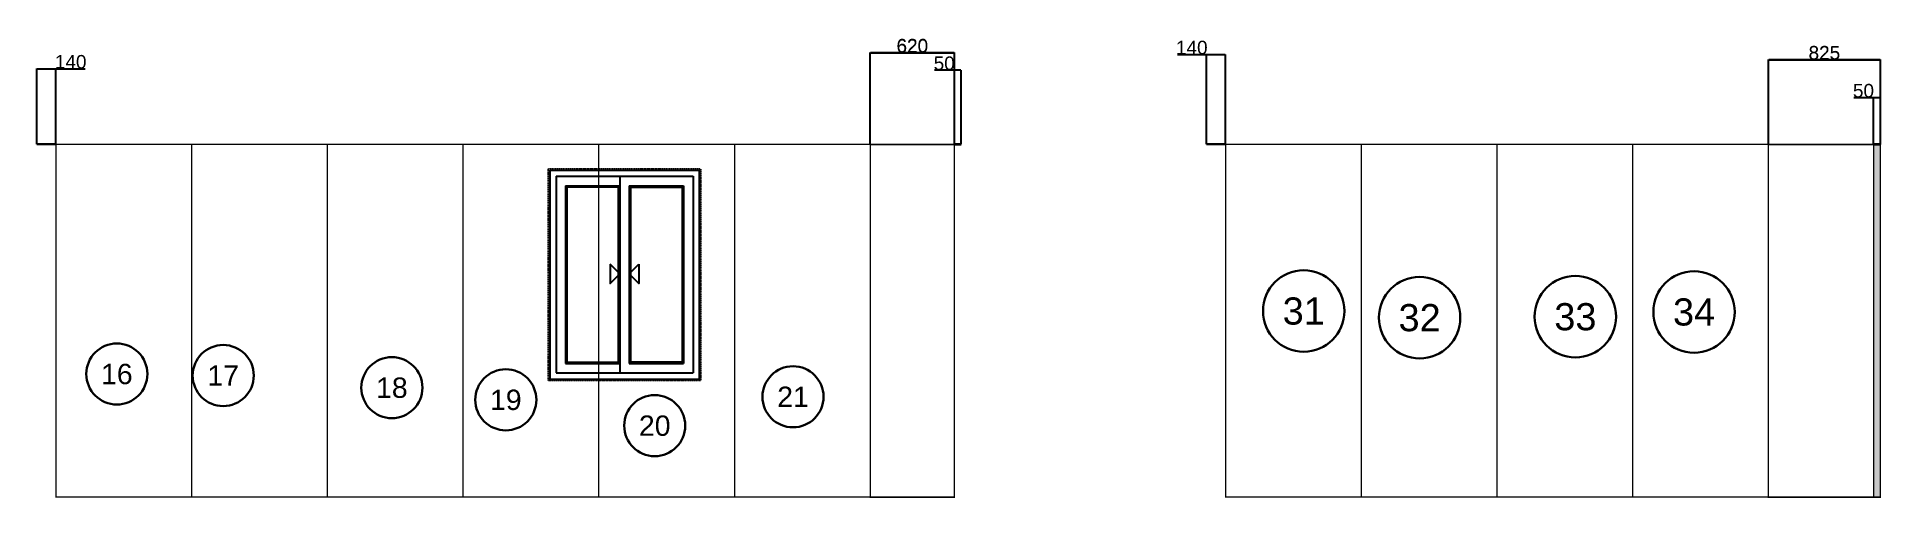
# Model space of a CAD drawing. Header units: millimetres. Extents: x 55547 to 190849, y 191990 to 326950.
# Drawn here: x 164645 to 178233, y 217054 to 220453 of the extents above; entities that cross this region are included whole.
import ezdxf
from ezdxf.enums import TextEntityAlignment as Align

# ---------------------------------------------------------------- set-up
doc = ezdxf.new("R2010")
doc.units = ezdxf.units.MM
doc.linetypes.add('HID', pattern=[3, 2, -1])
doc.layers.get('Defpoints').update_dxf_attribs({"color": 144})
for name, color, linetype in [('000_50T 1pcs', 3, 'Continuous'), ('000_50T 갯수', 2, 'Continuous'), ('000_90T 2pcs', 4, 'Continuous'), ('000_90T 갯수', 2, 'Continuous'), ('000_삭제분', 4, 'Continuous'), ('AA-DWXM-WIND', 4, 'Continuous'), ('WID', 4, 'Continuous')]:
    doc.layers.add(name, color=color, linetype=linetype)
doc.styles.get("Standard").update_dxf_attribs({"font": 'arial.ttf'})
doc.dimstyles.new('ISO-25', dxfattribs={"dimtxt": 2.5, "dimasz": 2.5, "dimexe": 1.25, "dimexo": 0.625, "dimtad": 1, "dimtxsty": 'Standard', "dimcen": 2.5, "dimadec": 0, "dimazin": 0, "dimtfac": 1, "dimtmove": 0, "dimatfit": 3, "dimfxl": 1, "dimarcsym": 0})

msp = doc.modelspace()

# ---------------------------------------------------------------- texts
at = {"layer": '000_50T 갯수', "color": 2, "lineweight": 30}
for s, p in [('31', (173978.996, 218433.138)), ('33', (175980.156, 218391.156)), ('34', (176854.789, 218426.141)), ('32', (174832.638, 218384.159))]:
    msp.add_text(s, height=200, dxfattribs=at).set_placement(p, align=Align.MIDDLE_CENTER)
at = {"layer": '000_90T 갯수', "color": 2, "lineweight": 30}
for s, p in [('16', (165234.055, 217968.977)), ('17', (166017.726, 217957.782)), ('18', (167260.405, 217868.22)), ('19', (168100.052, 217778.657)), ('21', (170215.964, 217801.048)), ('20', (169197.191, 217588.337))]:
    msp.add_text(s, height=150, dxfattribs=at).set_placement(p, align=Align.MIDDLE_CENTER)

# ---------------------------------------------------------------- blocks, each defined once
blk = doc.blocks.new('*D210')
at = {"layer": '000_90T 2pcs', "color": 0, "lineweight": -2, "transparency": 16777216}
for p, q in [((164645, 219662), (164645, 220219)), ((164648, 220217), (164783, 220217)), ((164785, 219662), (164785, 220219)), ((164785, 220217), (165000, 220217))]:
    blk.add_line(p, q, dxfattribs=at)
at = {"layer": '000_90T 2pcs', "color": 0, "transparency": 16777216}
for points in [[(164648, 220218), (164648, 220217), (164645, 220217)], [(164783, 220218), (164783, 220217), (164785, 220217)]]:
    blk.add_solid(points, dxfattribs=at)
at = {"layer": 'Defpoints', "color": 0, "transparency": 16777216}
for p in [(164785, 220217), (164645, 219662), (164785, 219662)]:
    blk.add_point(p, dxfattribs=at)
at = {"layer": '000_90T 2pcs', "color": 0, "lineweight": 30, "transparency": 16777216, "insert": (164894, 220269), "char_height": 100, "attachment_point": 5}
blk.add_mtext('140', dxfattribs=at)
blk = doc.blocks.new('*D211')
at = {"layer": '000_90T 2pcs', "color": 0, "lineweight": -2, "transparency": 16777216}
for p, q in [((171405, 220207), (171258, 220207)), ((171405, 219662), (171405, 220208)), ((171453, 220207), (171408, 220207)), ((171455, 219662), (171455, 220208))]:
    blk.add_line(p, q, dxfattribs=at)
at = {"layer": '000_90T 2pcs', "color": 0, "transparency": 16777216}
for points in [[(171408, 220207), (171408, 220206), (171405, 220207)], [(171453, 220207), (171453, 220206), (171455, 220207)]]:
    blk.add_solid(points, dxfattribs=at)
at = {"layer": 'Defpoints', "color": 0, "transparency": 16777216}
for p in [(171405, 220207), (171405, 219662), (171455, 219662)]:
    blk.add_point(p, dxfattribs=at)
at = {"layer": '000_90T 2pcs', "color": 0, "lineweight": 30, "transparency": 16777216, "insert": (171330, 220258), "char_height": 100, "attachment_point": 5}
blk.add_mtext('50', dxfattribs=at)
blk = doc.blocks.new('*D212')
at = {"layer": '000_90T 2pcs', "color": 0, "lineweight": -2, "transparency": 16777216}
for p, q in [((170785, 219662), (170785, 220337)), ((171403, 220336), (170788, 220336)), ((171405, 219663), (171405, 220337))]:
    blk.add_line(p, q, dxfattribs=at)
at = {"layer": '000_90T 2pcs', "color": 0, "transparency": 16777216}
for points in [[(170788, 220336), (170788, 220336), (170785, 220336)], [(171403, 220336), (171403, 220336), (171405, 220336)]]:
    blk.add_solid(points, dxfattribs=at)
at = {"layer": 'Defpoints', "color": 0, "transparency": 16777216}
for p in [(170785, 220336), (170785, 219662), (171405, 219662)]:
    blk.add_point(p, dxfattribs=at)
at = {"layer": '000_90T 2pcs', "color": 0, "lineweight": 30, "transparency": 16777216, "insert": (171095, 220388), "char_height": 100, "attachment_point": 5}
blk.add_mtext('620', dxfattribs=at)
blk = doc.blocks.new('*D148')
at = {"layer": '000_삭제분', "color": 0, "lineweight": -2, "transparency": 16777216}
for p, q in [((170785, 219660), (170785, 220335)), ((171403, 220333), (170788, 220333)), ((171405, 219661), (171405, 220335))]:
    blk.add_line(p, q, dxfattribs=at)
at = {"layer": '000_삭제분', "color": 0, "transparency": 16777216}
for points in [[(170788, 220334), (170788, 220333), (170785, 220333)], [(171403, 220334), (171403, 220333), (171405, 220333)]]:
    blk.add_solid(points, dxfattribs=at)
at = {"layer": 'Defpoints', "color": 0, "transparency": 16777216}
for p in [(170785, 220333), (170785, 219659), (171405, 219660)]:
    blk.add_point(p, dxfattribs=at)
at = {"layer": '000_삭제분', "color": 0, "lineweight": 30, "transparency": 16777216, "insert": (171095, 220385), "char_height": 100, "attachment_point": 5}
blk.add_mtext('620', dxfattribs=at)
blk = doc.blocks.new('*D213')
at = {"layer": '000_50T 1pcs', "color": 0, "lineweight": -2, "transparency": 16777216}
for p, q in [((173263, 220322), (173048, 220322)), ((173263, 219662), (173263, 220323)), ((173400, 220322), (173265, 220322)), ((173403, 219662), (173403, 220323))]:
    blk.add_line(p, q, dxfattribs=at)
at = {"layer": '000_50T 1pcs', "color": 0, "transparency": 16777216}
for points in [[(173265, 220322), (173265, 220322), (173263, 220322)], [(173400, 220322), (173400, 220322), (173403, 220322)]]:
    blk.add_solid(points, dxfattribs=at)
at = {"layer": 'Defpoints', "color": 0, "transparency": 16777216}
for p in [(173263, 220322), (173263, 219662), (173403, 219662)]:
    blk.add_point(p, dxfattribs=at)
at = {"layer": '000_50T 1pcs', "color": 0, "lineweight": 30, "transparency": 16777216, "insert": (173154, 220374), "char_height": 100, "attachment_point": 5}
blk.add_mtext('140', dxfattribs=at)
blk = doc.blocks.new('*D214')
at = {"layer": '000_50T 1pcs', "color": 0, "lineweight": -2, "transparency": 16777216}
for p, q in [((178178, 220005), (178031, 220005)), ((178178, 219662), (178178, 220006)), ((178225, 220005), (178180, 220005)), ((178228, 219662), (178228, 220006))]:
    blk.add_line(p, q, dxfattribs=at)
at = {"layer": '000_50T 1pcs', "color": 0, "transparency": 16777216}
for points in [[(178180, 220005), (178180, 220004), (178178, 220005)], [(178225, 220005), (178225, 220004), (178228, 220005)]]:
    blk.add_solid(points, dxfattribs=at)
at = {"layer": 'Defpoints', "color": 0, "transparency": 16777216}
for p in [(178178, 220005), (178178, 219662), (178228, 219662)]:
    blk.add_point(p, dxfattribs=at)
at = {"layer": '000_50T 1pcs', "color": 0, "lineweight": 30, "transparency": 16777216, "insert": (178103, 220056), "char_height": 100, "attachment_point": 5}
blk.add_mtext('50', dxfattribs=at)
blk = doc.blocks.new('*D215')
at = {"layer": '000_50T 1pcs', "color": 0, "lineweight": -2, "transparency": 16777216}
for p, q in [((177403, 219662), (177403, 220286)), ((178225, 220285), (177405, 220285)), ((178228, 219663), (178228, 220286))]:
    blk.add_line(p, q, dxfattribs=at)
at = {"layer": '000_50T 1pcs', "color": 0, "transparency": 16777216}
for points in [[(177405, 220285), (177405, 220284), (177403, 220285)], [(178225, 220285), (178225, 220284), (178228, 220285)]]:
    blk.add_solid(points, dxfattribs=at)
at = {"layer": 'Defpoints', "color": 0, "transparency": 16777216}
for p in [(177403, 220285), (177403, 219662), (178228, 219662)]:
    blk.add_point(p, dxfattribs=at)
at = {"layer": '000_50T 1pcs', "color": 0, "lineweight": 30, "transparency": 16777216, "insert": (177815, 220336), "char_height": 100, "attachment_point": 5}
blk.add_mtext('825', dxfattribs=at)
blk = doc.blocks.new('*D149')
at = {"layer": '000_삭제분', "color": 0, "lineweight": -2, "transparency": 16777216}
for p, q in [((177403, 219660), (177403, 220283)), ((178225, 220282), (177405, 220282)), ((178228, 219661), (178228, 220283))]:
    blk.add_line(p, q, dxfattribs=at)
at = {"layer": '000_삭제분', "color": 0, "transparency": 16777216}
for points in [[(177405, 220282), (177405, 220282), (177403, 220282)], [(178225, 220282), (178225, 220282), (178228, 220282)]]:
    blk.add_solid(points, dxfattribs=at)
at = {"layer": 'Defpoints', "color": 0, "transparency": 16777216}
for p in [(177403, 220282), (177403, 219659), (178228, 219660)]:
    blk.add_point(p, dxfattribs=at)
at = {"layer": '000_삭제분', "color": 0, "lineweight": 30, "transparency": 16777216, "insert": (177815, 220334), "char_height": 100, "attachment_point": 5}
blk.add_mtext('825', dxfattribs=at)

# ---------------------------------------------------------------- dimensions: what is measured, and where the dimension line sits
at = {"layer": '000_50T 1pcs', "lineweight": 30}
for base, p1, p2, picture, middle in [((173262.932, 220321.964), (173402.932, 219661.772), (173262.932, 219661.772), '*D213', (173154.214, 220373.646)), ((177402.932, 220284.517), (178227.932, 219662.397), (177402.932, 219661.772), '*D215', (177815.432, 220336.199)), ((178177.932, 220004.687), (178227.932, 219661.772), (178177.932, 219661.772), '*D214', (178103.354, 220056.369))]:
    dim = msp.add_linear_dim(base=base, p1=p1, p2=p2, dimstyle='ISO-25', override={"dimtxt": 100}, dxfattribs=at)
    dim.commit()
    dim.dimension.update_dxf_attribs({"geometry": picture, "text_midpoint": middle})
at = {"layer": '000_90T 2pcs', "lineweight": 30}
for base, p1, p2, picture, middle in [((170785.003, 220335.941), (171405.003, 219662.397), (170785.003, 219661.772), '*D212', (171095.003, 220387.623)), ((164785.003, 220217.5), (164645.003, 219661.772), (164785.003, 219661.772), '*D210', (164893.721, 220269.182)), ((171405.003, 220206.788), (171455.003, 219661.772), (171405.003, 219661.772), '*D211', (171330.425, 220258.471))]:
    dim = msp.add_linear_dim(base=base, p1=p1, p2=p2, dimstyle='ISO-25', override={"dimtxt": 100}, dxfattribs=at)
    dim.commit()
    dim.dimension.update_dxf_attribs({"geometry": picture, "text_midpoint": middle})
at = {"layer": '000_삭제분', "color": 1, "lineweight": 30}
for base, p1, p2, picture, middle in [((170785.003, 220333.441, 0), (171405.003, 219659.897, 0), (170785.003, 219659.272, 0), '*D148', (171095.003, 220385.123, 0)), ((177402.932, 220282.017, 0), (178227.932, 219659.897, 0), (177402.932, 219659.272, 0), '*D149', (177815.432, 220333.699, 0))]:
    dim = msp.add_linear_dim(base=base, p1=p1, p2=p2, dimstyle='ISO-25', override={"dimtxt": 100}, dxfattribs=at)
    dim.commit()
    dim.dimension.update_dxf_attribs({"geometry": picture, "text_midpoint": middle})

# ---------------------------------------------------------------- hatches: boundary and pattern name
at = {"layer": '000_50T 1pcs', "transparency": 33554687}
h = msp.add_hatch(dxfattribs=at)
h.set_pattern_fill('HOUND', color=1)
h.set_pattern_definition([(0, (-208817.0825, 24173.5725), (6.35, 1.5875), [25.4, -12.7]), (90, (-208817.0825, 24173.5725), (-1.5875, -6.35), [25.4, -12.7])])
h.paths.add_polyline_path([(178227.932, 219661.772), (178177.932, 219661.772), (178177.932, 217061.147), (178227.932, 217061.147)])

# ---------------------------------------------------------------- linework, layer by layer
at = {"layer": '000_50T 1pcs', "lineweight": 30}
for points in [[(173262.932, 219661.772), (173402.932, 219661.772)], [(178177.932, 219661.772), (178227.932, 219661.772)]]:
    msp.add_lwpolyline(points, dxfattribs=at)
at = {"layer": '000_50T 1pcs', "const_width": 10}
for points in [[(173402.932, 219661.772), (173402.932, 217061.772), (174402.932, 217061.772), (174402.932, 219661.772)], [(174402.932, 219661.772), (174402.932, 217061.772), (175402.932, 217061.772), (175402.932, 219661.772)], [(175402.932, 219661.772), (175402.932, 217061.772), (176402.932, 217061.772), (176402.932, 219661.772)], [(176402.932, 219661.772), (176402.932, 217061.772), (177402.932, 217061.772), (177402.932, 219661.772)]]:
    msp.add_lwpolyline(points, close=True, dxfattribs=at)
at = {"layer": '000_50T 1pcs', "lineweight": 30, "const_width": 10}
msp.add_lwpolyline([(178227.932, 219661.772), (177402.932, 219661.772), (177402.932, 217061.772), (178227.932, 217061.772)], close=True, dxfattribs=at)
at = {"layer": '000_50T 1pcs', "color": 1, "const_width": 10}
msp.add_lwpolyline([(178227.932, 219661.772), (178177.932, 219661.772), (178177.932, 217061.147), (178227.932, 217061.147)], close=True, dxfattribs=at)
at = {"layer": '000_50T 갯수', "color": 2, "lineweight": 30}
for centre in [(173978.996, 218433.138), (174832.638, 218384.159), (175980.156, 218391.156), (176854.789, 218426.141)]:
    msp.add_circle(centre, 300, dxfattribs=at)
at = {"layer": '000_90T 2pcs', "lineweight": 30}
for points in [[(164645.003, 219661.772), (164785.003, 219661.772)], [(171455.003, 219661.772), (171405.003, 219661.772)]]:
    msp.add_lwpolyline(points, dxfattribs=at)
at = {"layer": '000_90T 2pcs', "const_width": 10}
for points in [[(164785.003, 219661.772), (164785.003, 217061.772), (165785.003, 217061.772), (165785.003, 219661.772)], [(165785.003, 219661.772), (165785.003, 217061.772), (166785.003, 217061.772), (166785.003, 219661.772)], [(166785.003, 219661.772), (166785.003, 217061.772), (167785.003, 217061.772), (167785.003, 219661.772)], [(167785.003, 219661.772), (167785.003, 217061.772), (168785.003, 217061.772), (168785.003, 219661.772)], [(168785.003, 219661.772), (168785.003, 217061.772), (169785.003, 217061.772), (169785.003, 219661.772)], [(169785.003, 219661.772), (169785.003, 217061.772), (170785.003, 217061.772), (170785.003, 219661.772)]]:
    msp.add_lwpolyline(points, close=True, dxfattribs=at)
at = {"layer": '000_90T 2pcs', "lineweight": 30, "const_width": 10}
msp.add_lwpolyline([(171405.003, 219661.772), (170785.003, 219661.772), (170785.003, 217061.772), (171405.003, 217061.772)], close=True, dxfattribs=at)
at = {"layer": '000_90T 갯수', "color": 2, "lineweight": 30}
for centre in [(165234.055, 217968.977), (166017.726, 217957.782), (167260.405, 217868.22), (168100.052, 217778.657), (170215.964, 217801.048), (169197.191, 217588.337)]:
    msp.add_circle(centre, 225, dxfattribs=at)
at = {"layer": '000_삭제분', "color": 1, "lineweight": 30, "const_width": 10, "elevation": 0}
for points in [[(171405.003, 219659.272), (170785.003, 219659.272), (170785.003, 217059.272), (171405.003, 217059.272)], [(178227.932, 219659.272), (177402.932, 219659.272), (177402.932, 217059.272), (178227.932, 217059.272)]]:
    msp.add_lwpolyline(points, close=True, dxfattribs=at)
at = {"layer": '000_삭제분', "color": 1, "lineweight": 30, "elevation": 0}
for points in [[(171455.003, 219659.272), (171405.003, 219659.272)], [(178177.932, 219659.272), (178227.932, 219659.272)]]:
    msp.add_lwpolyline(points, dxfattribs=at)
at = {"layer": 'AA-DWXM-WIND'}
for p, q in [((168425.003, 219471.772), (169525.003, 219471.772)), ((168425.003, 219471.772), (168425.003, 217931.772)), ((169525.003, 219471.772), (169525.003, 217931.772)), ((168470.003, 219426.772), (169480.003, 219426.772)), ((168470.003, 219426.772), (168470.003, 217976.772)), ((168540.003, 219356.772), (168540.003, 218046.772)), ((168540.003, 219356.772), (168940.003, 219356.772)), ((168940.003, 219426.772), (168940.003, 217976.772)), ((169010.003, 219356.772), (169410.003, 219356.772)), ((169010.003, 219356.772), (169010.003, 218046.772)), ((169410.003, 219356.772), (169410.003, 218046.772)), ((169480.003, 219426.772), (169480.003, 217976.772)), ((168470.003, 217976.772), (169480.003, 217976.772)), ((168540.003, 218046.772), (168940.003, 218046.772)), ((169010.003, 218046.772), (169410.003, 218046.772)), ((168425.003, 217931.772), (169525.003, 217931.772))]:
    msp.add_line(p, q, dxfattribs=at)
at = {"layer": 'AA-DWXM-WIND', "color": 7, "linetype": 'HID'}
msp.add_lwpolyline([(168415.003, 219481.772), (169535.003, 219481.772), (169535.003, 217921.772), (168415.003, 217921.772)], close=True, dxfattribs=at)
at = {"layer": 'AA-DWXM-WIND', "color": 8, "linetype": 'Continuous'}
for points in [[(168550.003, 218056.772), (168930.003, 218056.772), (168930.003, 219346.772), (168550.003, 219346.772)], [(169020.003, 219346.772), (169400.003, 219346.772), (169400.003, 218056.772), (169020.003, 218056.772)]]:
    msp.add_lwpolyline(points, close=True, dxfattribs=at)
at = {"layer": 'WID', "color": 7}
for points in [[(168869.292, 218777.482), (168869.292, 218636.061), (168940.003, 218706.772)], [(169080.713, 218777.482), (169080.713, 218636.061), (169010.003, 218706.772)]]:
    msp.add_lwpolyline(points, close=True, dxfattribs=at)

msp.set_redraw_order([(e.dxf.handle, doc.entitydb.next_handle()) for e in msp.query("TEXT MTEXT ATTDEF DIMENSION ARC_DIMENSION")])  # texts and dimensions are drawn at this point

doc.saveas('drawing.dxf')
